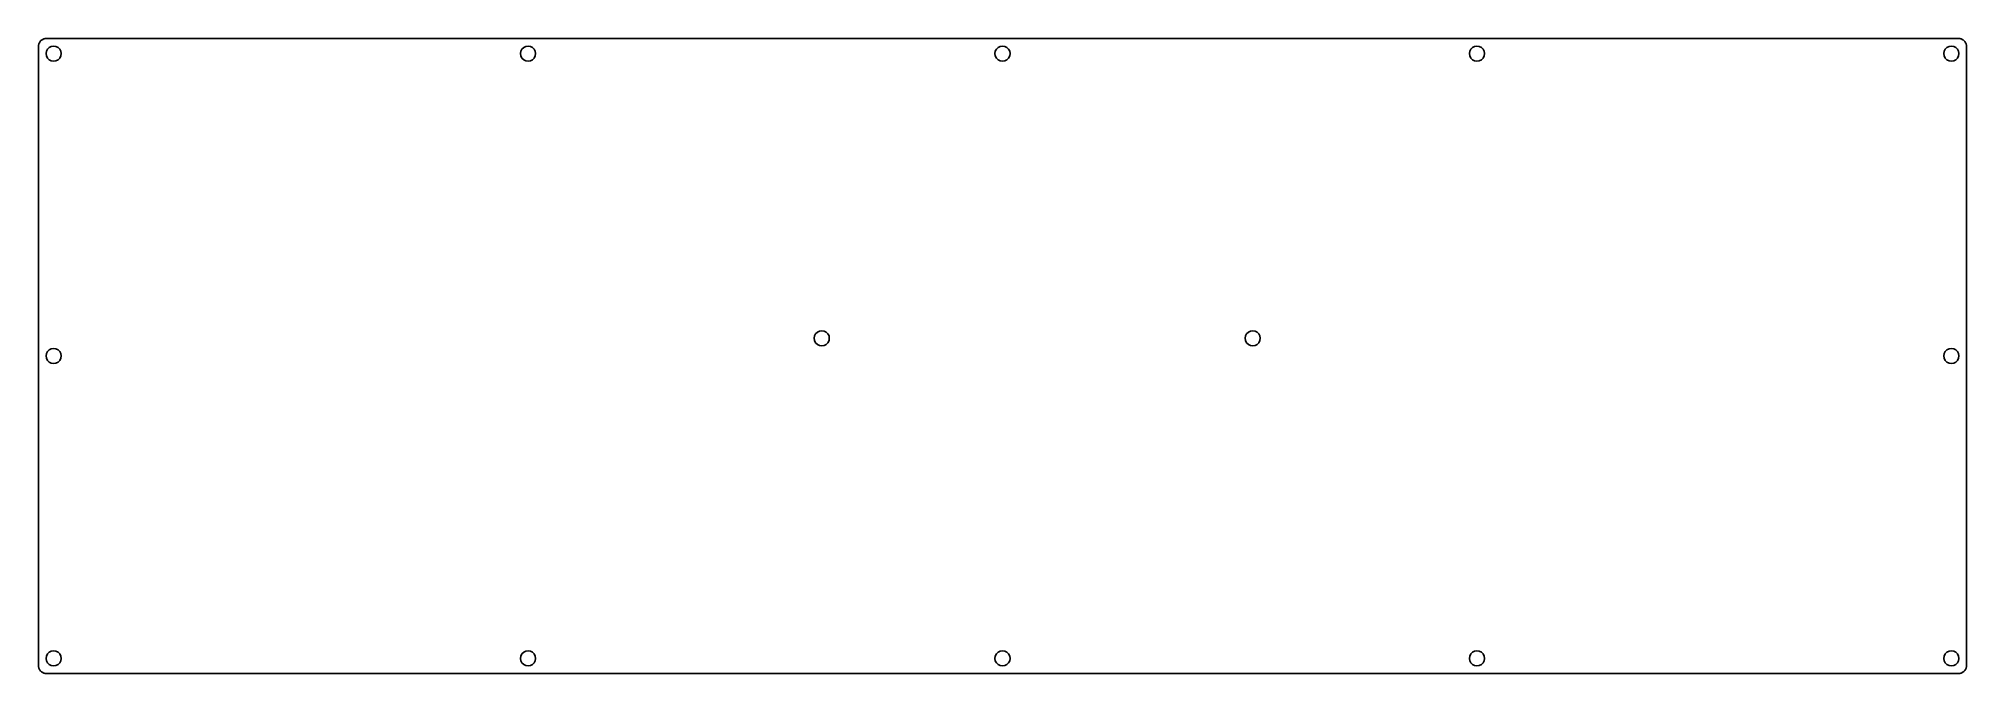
# Model space of a CAD drawing. Header units: inches. Extents: x 0 to 256, y -84 to 0.
import ezdxf

# ---------------------------------------------------------------- set-up
doc = ezdxf.new("R2010")
doc.units = ezdxf.units.IN
doc.header["$MEASUREMENT"] = 0
doc.layers.add('Layer 1', color=7, linetype='Continuous')

# ---------------------------------------------------------------- blocks, each defined once
blk = doc.blocks.new('block 2')
at = {"layer": 'Layer 1', "color": 7, "lineweight": 25, "true_color": 0xffffff}
blk.add_lwpolyline([(254.65, 0), (254.73, 0)], dxfattribs=at)
blk = doc.blocks.new('block 3')
at = {"layer": 'Layer 1', "color": 7, "lineweight": 25, "true_color": 0xffffff}
blk.add_lwpolyline([(254.73, 0), (254.81, -0.01)], dxfattribs=at)
blk = doc.blocks.new('block 4')
at = {"layer": 'Layer 1', "color": 7, "lineweight": 25, "true_color": 0xffffff}
blk.add_lwpolyline([(254.81, -0.01), (254.88, -0.03)], dxfattribs=at)
blk = doc.blocks.new('block 5')
at = {"layer": 'Layer 1', "color": 7, "lineweight": 25, "true_color": 0xffffff}
blk.add_lwpolyline([(254.88, -0.03), (254.96, -0.05)], dxfattribs=at)
blk = doc.blocks.new('block 6')
at = {"layer": 'Layer 1', "color": 7, "lineweight": 25, "true_color": 0xffffff}
blk.add_lwpolyline([(254.96, -0.05), (255.03, -0.08)], dxfattribs=at)
blk = doc.blocks.new('block 7')
at = {"layer": 'Layer 1', "color": 7, "lineweight": 25, "true_color": 0xffffff}
blk.add_lwpolyline([(255.03, -0.08), (255.1, -0.11)], dxfattribs=at)
blk = doc.blocks.new('block 8')
at = {"layer": 'Layer 1', "color": 7, "lineweight": 25, "true_color": 0xffffff}
blk.add_lwpolyline([(255.1, -0.11), (255.17, -0.15)], dxfattribs=at)
blk = doc.blocks.new('block 9')
at = {"layer": 'Layer 1', "color": 7, "lineweight": 25, "true_color": 0xffffff}
blk.add_lwpolyline([(255.17, -0.15), (255.24, -0.19)], dxfattribs=at)
blk = doc.blocks.new('block 10')
at = {"layer": 'Layer 1', "color": 7, "lineweight": 25, "true_color": 0xffffff}
blk.add_lwpolyline([(255.24, -0.19), (255.3, -0.24)], dxfattribs=at)
blk = doc.blocks.new('block 11')
at = {"layer": 'Layer 1', "color": 7, "lineweight": 25, "true_color": 0xffffff}
blk.add_lwpolyline([(255.3, -0.24), (255.36, -0.29)], dxfattribs=at)
blk = doc.blocks.new('block 12')
at = {"layer": 'Layer 1', "color": 7, "lineweight": 25, "true_color": 0xffffff}
blk.add_lwpolyline([(255.36, -0.29), (255.41, -0.35)], dxfattribs=at)
blk = doc.blocks.new('block 13')
at = {"layer": 'Layer 1', "color": 7, "lineweight": 25, "true_color": 0xffffff}
blk.add_lwpolyline([(255.41, -0.35), (255.46, -0.41)], dxfattribs=at)
blk = doc.blocks.new('block 14')
at = {"layer": 'Layer 1', "color": 7, "lineweight": 25, "true_color": 0xffffff}
blk.add_lwpolyline([(255.46, -0.41), (255.5, -0.48)], dxfattribs=at)
blk = doc.blocks.new('block 15')
at = {"layer": 'Layer 1', "color": 7, "lineweight": 25, "true_color": 0xffffff}
blk.add_lwpolyline([(255.5, -0.48), (255.54, -0.55)], dxfattribs=at)
blk = doc.blocks.new('block 16')
at = {"layer": 'Layer 1', "color": 7, "lineweight": 25, "true_color": 0xffffff}
blk.add_lwpolyline([(255.54, -0.55), (255.58, -0.62)], dxfattribs=at)
blk = doc.blocks.new('block 17')
at = {"layer": 'Layer 1', "color": 7, "lineweight": 25, "true_color": 0xffffff}
blk.add_lwpolyline([(255.58, -0.62), (255.6, -0.69)], dxfattribs=at)
blk = doc.blocks.new('block 18')
at = {"layer": 'Layer 1', "color": 7, "lineweight": 25, "true_color": 0xffffff}
blk.add_lwpolyline([(255.6, -0.69), (255.62, -0.77)], dxfattribs=at)
blk = doc.blocks.new('block 19')
at = {"layer": 'Layer 1', "color": 7, "lineweight": 25, "true_color": 0xffffff}
blk.add_lwpolyline([(255.62, -0.77), (255.64, -0.84)], dxfattribs=at)
blk = doc.blocks.new('block 20')
at = {"layer": 'Layer 1', "color": 7, "lineweight": 25, "true_color": 0xffffff}
blk.add_lwpolyline([(255.64, -0.84), (255.65, -0.92)], dxfattribs=at)
blk = doc.blocks.new('block 21')
at = {"layer": 'Layer 1', "color": 7, "lineweight": 25, "true_color": 0xffffff}
blk.add_lwpolyline([(255.65, -0.92), (255.65, -1)], dxfattribs=at)
blk = doc.blocks.new('block 22')
at = {"layer": 'Layer 1', "color": 7, "lineweight": 25, "true_color": 0xffffff}
blk.add_lwpolyline([(255.65, -1), (255.65, -83.2)], dxfattribs=at)
blk = doc.blocks.new('block 23')
at = {"layer": 'Layer 1', "color": 7, "lineweight": 25, "true_color": 0xffffff}
blk.add_lwpolyline([(255.65, -83.2), (255.65, -83.28)], dxfattribs=at)
blk = doc.blocks.new('block 24')
at = {"layer": 'Layer 1', "color": 7, "lineweight": 25, "true_color": 0xffffff}
blk.add_lwpolyline([(255.65, -83.28), (255.64, -83.36)], dxfattribs=at)
blk = doc.blocks.new('block 25')
at = {"layer": 'Layer 1', "color": 7, "lineweight": 25, "true_color": 0xffffff}
blk.add_lwpolyline([(255.64, -83.36), (255.62, -83.43)], dxfattribs=at)
blk = doc.blocks.new('block 26')
at = {"layer": 'Layer 1', "color": 7, "lineweight": 25, "true_color": 0xffffff}
blk.add_lwpolyline([(255.62, -83.43), (255.6, -83.51)], dxfattribs=at)
blk = doc.blocks.new('block 27')
at = {"layer": 'Layer 1', "color": 7, "lineweight": 25, "true_color": 0xffffff}
blk.add_lwpolyline([(255.6, -83.51), (255.58, -83.58)], dxfattribs=at)
blk = doc.blocks.new('block 28')
at = {"layer": 'Layer 1', "color": 7, "lineweight": 25, "true_color": 0xffffff}
blk.add_lwpolyline([(255.58, -83.58), (255.54, -83.66)], dxfattribs=at)
blk = doc.blocks.new('block 29')
at = {"layer": 'Layer 1', "color": 7, "lineweight": 25, "true_color": 0xffffff}
blk.add_lwpolyline([(255.54, -83.66), (255.5, -83.72)], dxfattribs=at)
blk = doc.blocks.new('block 30')
at = {"layer": 'Layer 1', "color": 7, "lineweight": 25, "true_color": 0xffffff}
blk.add_lwpolyline([(255.5, -83.72), (255.46, -83.79)], dxfattribs=at)
blk = doc.blocks.new('block 31')
at = {"layer": 'Layer 1', "color": 7, "lineweight": 25, "true_color": 0xffffff}
blk.add_lwpolyline([(255.46, -83.79), (255.41, -83.85)], dxfattribs=at)
blk = doc.blocks.new('block 32')
at = {"layer": 'Layer 1', "color": 7, "lineweight": 25, "true_color": 0xffffff}
blk.add_lwpolyline([(255.41, -83.85), (255.36, -83.91)], dxfattribs=at)
blk = doc.blocks.new('block 33')
at = {"layer": 'Layer 1', "color": 7, "lineweight": 25, "true_color": 0xffffff}
blk.add_lwpolyline([(255.36, -83.91), (255.3, -83.96)], dxfattribs=at)
blk = doc.blocks.new('block 34')
at = {"layer": 'Layer 1', "color": 7, "lineweight": 25, "true_color": 0xffffff}
blk.add_lwpolyline([(255.3, -83.96), (255.24, -84.01)], dxfattribs=at)
blk = doc.blocks.new('block 35')
at = {"layer": 'Layer 1', "color": 7, "lineweight": 25, "true_color": 0xffffff}
blk.add_lwpolyline([(255.24, -84.01), (255.17, -84.05)], dxfattribs=at)
blk = doc.blocks.new('block 36')
at = {"layer": 'Layer 1', "color": 7, "lineweight": 25, "true_color": 0xffffff}
blk.add_lwpolyline([(255.17, -84.05), (255.1, -84.09)], dxfattribs=at)
blk = doc.blocks.new('block 37')
at = {"layer": 'Layer 1', "color": 7, "lineweight": 25, "true_color": 0xffffff}
blk.add_lwpolyline([(255.1, -84.09), (255.03, -84.12)], dxfattribs=at)
blk = doc.blocks.new('block 38')
at = {"layer": 'Layer 1', "color": 7, "lineweight": 25, "true_color": 0xffffff}
blk.add_lwpolyline([(255.03, -84.12), (254.96, -84.15)], dxfattribs=at)
blk = doc.blocks.new('block 39')
at = {"layer": 'Layer 1', "color": 7, "lineweight": 25, "true_color": 0xffffff}
blk.add_lwpolyline([(254.96, -84.15), (254.88, -84.17)], dxfattribs=at)
blk = doc.blocks.new('block 40')
at = {"layer": 'Layer 1', "color": 7, "lineweight": 25, "true_color": 0xffffff}
blk.add_lwpolyline([(254.88, -84.17), (254.81, -84.19)], dxfattribs=at)
blk = doc.blocks.new('block 41')
at = {"layer": 'Layer 1', "color": 7, "lineweight": 25, "true_color": 0xffffff}
blk.add_lwpolyline([(254.81, -84.19), (254.73, -84.2)], dxfattribs=at)
blk = doc.blocks.new('block 42')
at = {"layer": 'Layer 1', "color": 7, "lineweight": 25, "true_color": 0xffffff}
blk.add_lwpolyline([(254.73, -84.2), (254.65, -84.2)], dxfattribs=at)
blk = doc.blocks.new('block 43')
at = {"layer": 'Layer 1', "color": 7, "lineweight": 25, "true_color": 0xffffff}
blk.add_lwpolyline([(254.65, -84.2), (1, -84.2)], dxfattribs=at)
blk = doc.blocks.new('block 44')
at = {"layer": 'Layer 1', "color": 7, "lineweight": 25, "true_color": 0xffffff}
blk.add_lwpolyline([(1, -84.2), (0.92, -84.2)], dxfattribs=at)
blk = doc.blocks.new('block 45')
at = {"layer": 'Layer 1', "color": 7, "lineweight": 25, "true_color": 0xffffff}
blk.add_lwpolyline([(0.92, -84.2), (0.84, -84.19)], dxfattribs=at)
blk = doc.blocks.new('block 46')
at = {"layer": 'Layer 1', "color": 7, "lineweight": 25, "true_color": 0xffffff}
blk.add_lwpolyline([(0.84, -84.19), (0.77, -84.17)], dxfattribs=at)
blk = doc.blocks.new('block 47')
at = {"layer": 'Layer 1', "color": 7, "lineweight": 25, "true_color": 0xffffff}
blk.add_lwpolyline([(0.77, -84.17), (0.69, -84.15)], dxfattribs=at)
blk = doc.blocks.new('block 48')
at = {"layer": 'Layer 1', "color": 7, "lineweight": 25, "true_color": 0xffffff}
blk.add_lwpolyline([(0.69, -84.15), (0.62, -84.12)], dxfattribs=at)
blk = doc.blocks.new('block 49')
at = {"layer": 'Layer 1', "color": 7, "lineweight": 25, "true_color": 0xffffff}
blk.add_lwpolyline([(0.62, -84.12), (0.55, -84.09)], dxfattribs=at)
blk = doc.blocks.new('block 50')
at = {"layer": 'Layer 1', "color": 7, "lineweight": 25, "true_color": 0xffffff}
blk.add_lwpolyline([(0.55, -84.09), (0.48, -84.05)], dxfattribs=at)
blk = doc.blocks.new('block 51')
at = {"layer": 'Layer 1', "color": 7, "lineweight": 25, "true_color": 0xffffff}
blk.add_lwpolyline([(0.48, -84.05), (0.41, -84.01)], dxfattribs=at)
blk = doc.blocks.new('block 52')
at = {"layer": 'Layer 1', "color": 7, "lineweight": 25, "true_color": 0xffffff}
blk.add_lwpolyline([(0.41, -84.01), (0.35, -83.96)], dxfattribs=at)
blk = doc.blocks.new('block 53')
at = {"layer": 'Layer 1', "color": 7, "lineweight": 25, "true_color": 0xffffff}
blk.add_lwpolyline([(0.35, -83.96), (0.29, -83.91)], dxfattribs=at)
blk = doc.blocks.new('block 54')
at = {"layer": 'Layer 1', "color": 7, "lineweight": 25, "true_color": 0xffffff}
blk.add_lwpolyline([(0.29, -83.91), (0.24, -83.85)], dxfattribs=at)
blk = doc.blocks.new('block 55')
at = {"layer": 'Layer 1', "color": 7, "lineweight": 25, "true_color": 0xffffff}
blk.add_lwpolyline([(0.24, -83.85), (0.19, -83.79)], dxfattribs=at)
blk = doc.blocks.new('block 56')
at = {"layer": 'Layer 1', "color": 7, "lineweight": 25, "true_color": 0xffffff}
blk.add_lwpolyline([(0.19, -83.79), (0.15, -83.72)], dxfattribs=at)
blk = doc.blocks.new('block 57')
at = {"layer": 'Layer 1', "color": 7, "lineweight": 25, "true_color": 0xffffff}
blk.add_lwpolyline([(0.15, -83.72), (0.11, -83.66)], dxfattribs=at)
blk = doc.blocks.new('block 58')
at = {"layer": 'Layer 1', "color": 7, "lineweight": 25, "true_color": 0xffffff}
blk.add_lwpolyline([(0.11, -83.66), (0.08, -83.58)], dxfattribs=at)
blk = doc.blocks.new('block 59')
at = {"layer": 'Layer 1', "color": 7, "lineweight": 25, "true_color": 0xffffff}
blk.add_lwpolyline([(0.08, -83.58), (0.05, -83.51)], dxfattribs=at)
blk = doc.blocks.new('block 60')
at = {"layer": 'Layer 1', "color": 7, "lineweight": 25, "true_color": 0xffffff}
blk.add_lwpolyline([(0.05, -83.51), (0.03, -83.43)], dxfattribs=at)
blk = doc.blocks.new('block 61')
at = {"layer": 'Layer 1', "color": 7, "lineweight": 25, "true_color": 0xffffff}
blk.add_lwpolyline([(0.03, -83.43), (0.01, -83.36)], dxfattribs=at)
blk = doc.blocks.new('block 62')
at = {"layer": 'Layer 1', "color": 7, "lineweight": 25, "true_color": 0xffffff}
blk.add_lwpolyline([(0.01, -83.36), (0, -83.28)], dxfattribs=at)
blk = doc.blocks.new('block 63')
at = {"layer": 'Layer 1', "color": 7, "lineweight": 25, "true_color": 0xffffff}
blk.add_lwpolyline([(0, -83.28), (0, -83.2)], dxfattribs=at)
blk = doc.blocks.new('block 64')
at = {"layer": 'Layer 1', "color": 7, "lineweight": 25, "true_color": 0xffffff}
blk.add_lwpolyline([(0, -83.20032), (0.001378, -1.0004)], dxfattribs=at)
blk = doc.blocks.new('block 65')
at = {"layer": 'Layer 1', "color": 7, "lineweight": 25, "true_color": 0xffffff}
blk.add_lwpolyline([(0, -1), (0, -0.92)], dxfattribs=at)
blk = doc.blocks.new('block 66')
at = {"layer": 'Layer 1', "color": 7, "lineweight": 25, "true_color": 0xffffff}
blk.add_lwpolyline([(0, -0.92), (0.01, -0.84)], dxfattribs=at)
blk = doc.blocks.new('block 67')
at = {"layer": 'Layer 1', "color": 7, "lineweight": 25, "true_color": 0xffffff}
blk.add_lwpolyline([(0.01, -0.84), (0.03, -0.77)], dxfattribs=at)
blk = doc.blocks.new('block 68')
at = {"layer": 'Layer 1', "color": 7, "lineweight": 25, "true_color": 0xffffff}
blk.add_lwpolyline([(0.03, -0.77), (0.05, -0.69)], dxfattribs=at)
blk = doc.blocks.new('block 69')
at = {"layer": 'Layer 1', "color": 7, "lineweight": 25, "true_color": 0xffffff}
blk.add_lwpolyline([(0.05, -0.69), (0.08, -0.62)], dxfattribs=at)
blk = doc.blocks.new('block 70')
at = {"layer": 'Layer 1', "color": 7, "lineweight": 25, "true_color": 0xffffff}
blk.add_lwpolyline([(0.08, -0.62), (0.11, -0.55)], dxfattribs=at)
blk = doc.blocks.new('block 71')
at = {"layer": 'Layer 1', "color": 7, "lineweight": 25, "true_color": 0xffffff}
blk.add_lwpolyline([(0.11, -0.55), (0.15, -0.48)], dxfattribs=at)
blk = doc.blocks.new('block 72')
at = {"layer": 'Layer 1', "color": 7, "lineweight": 25, "true_color": 0xffffff}
blk.add_lwpolyline([(0.15, -0.48), (0.19, -0.41)], dxfattribs=at)
blk = doc.blocks.new('block 73')
at = {"layer": 'Layer 1', "color": 7, "lineweight": 25, "true_color": 0xffffff}
blk.add_lwpolyline([(0.19, -0.41), (0.24, -0.35)], dxfattribs=at)
blk = doc.blocks.new('block 74')
at = {"layer": 'Layer 1', "color": 7, "lineweight": 25, "true_color": 0xffffff}
blk.add_lwpolyline([(0.24, -0.35), (0.29, -0.29)], dxfattribs=at)
blk = doc.blocks.new('block 75')
at = {"layer": 'Layer 1', "color": 7, "lineweight": 25, "true_color": 0xffffff}
blk.add_lwpolyline([(0.29, -0.29), (0.35, -0.24)], dxfattribs=at)
blk = doc.blocks.new('block 76')
at = {"layer": 'Layer 1', "color": 7, "lineweight": 25, "true_color": 0xffffff}
blk.add_lwpolyline([(0.35, -0.24), (0.41, -0.19)], dxfattribs=at)
blk = doc.blocks.new('block 77')
at = {"layer": 'Layer 1', "color": 7, "lineweight": 25, "true_color": 0xffffff}
blk.add_lwpolyline([(0.41, -0.19), (0.48, -0.15)], dxfattribs=at)
blk = doc.blocks.new('block 78')
at = {"layer": 'Layer 1', "color": 7, "lineweight": 25, "true_color": 0xffffff}
blk.add_lwpolyline([(0.48, -0.15), (0.55, -0.11)], dxfattribs=at)
blk = doc.blocks.new('block 79')
at = {"layer": 'Layer 1', "color": 7, "lineweight": 25, "true_color": 0xffffff}
blk.add_lwpolyline([(0.55, -0.11), (0.62, -0.08)], dxfattribs=at)
blk = doc.blocks.new('block 80')
at = {"layer": 'Layer 1', "color": 7, "lineweight": 25, "true_color": 0xffffff}
blk.add_lwpolyline([(0.62, -0.08), (0.69, -0.05)], dxfattribs=at)
blk = doc.blocks.new('block 81')
at = {"layer": 'Layer 1', "color": 7, "lineweight": 25, "true_color": 0xffffff}
blk.add_lwpolyline([(0.69, -0.05), (0.77, -0.03)], dxfattribs=at)
blk = doc.blocks.new('block 82')
at = {"layer": 'Layer 1', "color": 7, "lineweight": 25, "true_color": 0xffffff}
blk.add_lwpolyline([(0.77, -0.03), (0.84, -0.01)], dxfattribs=at)
blk = doc.blocks.new('block 83')
at = {"layer": 'Layer 1', "color": 7, "lineweight": 25, "true_color": 0xffffff}
blk.add_lwpolyline([(0.84, -0.01), (0.92, 0)], dxfattribs=at)
blk = doc.blocks.new('block 84')
at = {"layer": 'Layer 1', "color": 7, "lineweight": 25, "true_color": 0xffffff}
blk.add_lwpolyline([(0.92, 0), (1, 0)], dxfattribs=at)
blk = doc.blocks.new('block 85')
at = {"layer": 'Layer 1', "color": 7, "lineweight": 25, "true_color": 0xffffff}
blk.add_lwpolyline([(1, 0), (254.65, 0)], dxfattribs=at)
blk = doc.blocks.new('block 86')
at = {"layer": 'Layer 1', "color": 7, "lineweight": 25, "true_color": 0xffffff}
blk.add_lwpolyline([(253.34, -81.25), (253.06, -81.39)], dxfattribs=at)
blk = doc.blocks.new('block 87')
at = {"layer": 'Layer 1', "color": 7, "lineweight": 25, "true_color": 0xffffff}
blk.add_lwpolyline([(253.06, -81.39), (252.84, -81.61)], dxfattribs=at)
blk = doc.blocks.new('block 88')
at = {"layer": 'Layer 1', "color": 7, "lineweight": 25, "true_color": 0xffffff}
blk.add_lwpolyline([(252.84, -81.61), (252.7, -81.89)], dxfattribs=at)
blk = doc.blocks.new('block 89')
at = {"layer": 'Layer 1', "color": 7, "lineweight": 25, "true_color": 0xffffff}
blk.add_lwpolyline([(252.7, -81.89), (252.65, -82.2)], dxfattribs=at)
blk = doc.blocks.new('block 90')
at = {"layer": 'Layer 1', "color": 7, "lineweight": 25, "true_color": 0xffffff}
blk.add_lwpolyline([(252.65, -82.2), (252.7, -82.51)], dxfattribs=at)
blk = doc.blocks.new('block 91')
at = {"layer": 'Layer 1', "color": 7, "lineweight": 25, "true_color": 0xffffff}
blk.add_lwpolyline([(252.7, -82.51), (252.84, -82.79)], dxfattribs=at)
blk = doc.blocks.new('block 92')
at = {"layer": 'Layer 1', "color": 7, "lineweight": 25, "true_color": 0xffffff}
blk.add_lwpolyline([(252.84, -82.79), (253.06, -83.01)], dxfattribs=at)
blk = doc.blocks.new('block 93')
at = {"layer": 'Layer 1', "color": 7, "lineweight": 25, "true_color": 0xffffff}
blk.add_lwpolyline([(253.06, -83.01), (253.34, -83.15)], dxfattribs=at)
blk = doc.blocks.new('block 94')
at = {"layer": 'Layer 1', "color": 7, "lineweight": 25, "true_color": 0xffffff}
blk.add_lwpolyline([(253.34, -83.15), (253.65, -83.2)], dxfattribs=at)
blk = doc.blocks.new('block 95')
at = {"layer": 'Layer 1', "color": 7, "lineweight": 25, "true_color": 0xffffff}
blk.add_lwpolyline([(253.65, -83.2), (253.96, -83.15)], dxfattribs=at)
blk = doc.blocks.new('block 96')
at = {"layer": 'Layer 1', "color": 7, "lineweight": 25, "true_color": 0xffffff}
blk.add_lwpolyline([(253.96, -83.15), (254.24, -83.01)], dxfattribs=at)
blk = doc.blocks.new('block 97')
at = {"layer": 'Layer 1', "color": 7, "lineweight": 25, "true_color": 0xffffff}
blk.add_lwpolyline([(254.24, -83.01), (254.46, -82.79)], dxfattribs=at)
blk = doc.blocks.new('block 98')
at = {"layer": 'Layer 1', "color": 7, "lineweight": 25, "true_color": 0xffffff}
blk.add_lwpolyline([(254.46, -82.79), (254.6, -82.51)], dxfattribs=at)
blk = doc.blocks.new('block 99')
at = {"layer": 'Layer 1', "color": 7, "lineweight": 25, "true_color": 0xffffff}
blk.add_lwpolyline([(254.6, -82.51), (254.65, -82.2)], dxfattribs=at)
blk = doc.blocks.new('block 100')
at = {"layer": 'Layer 1', "color": 7, "lineweight": 25, "true_color": 0xffffff}
blk.add_lwpolyline([(254.65, -82.2), (254.6, -81.89)], dxfattribs=at)
blk = doc.blocks.new('block 101')
at = {"layer": 'Layer 1', "color": 7, "lineweight": 25, "true_color": 0xffffff}
blk.add_lwpolyline([(254.6, -81.89), (254.46, -81.61)], dxfattribs=at)
blk = doc.blocks.new('block 102')
at = {"layer": 'Layer 1', "color": 7, "lineweight": 25, "true_color": 0xffffff}
blk.add_lwpolyline([(254.46, -81.61), (254.24, -81.39)], dxfattribs=at)
blk = doc.blocks.new('block 103')
at = {"layer": 'Layer 1', "color": 7, "lineweight": 25, "true_color": 0xffffff}
blk.add_lwpolyline([(254.24, -81.39), (253.96, -81.25)], dxfattribs=at)
blk = doc.blocks.new('block 104')
at = {"layer": 'Layer 1', "color": 7, "lineweight": 25, "true_color": 0xffffff}
blk.add_lwpolyline([(253.96, -81.25), (253.65, -81.2)], dxfattribs=at)
blk = doc.blocks.new('block 105')
at = {"layer": 'Layer 1', "color": 7, "lineweight": 25, "true_color": 0xffffff}
blk.add_lwpolyline([(253.65, -81.2), (253.34, -81.25)], dxfattribs=at)
blk = doc.blocks.new('block 106')
at = {"layer": 'Layer 1', "color": 7, "lineweight": 25, "true_color": 0xffffff}
blk.add_lwpolyline([(190.43, -81.25), (190.15, -81.39)], dxfattribs=at)
blk = doc.blocks.new('block 107')
at = {"layer": 'Layer 1', "color": 7, "lineweight": 25, "true_color": 0xffffff}
blk.add_lwpolyline([(190.15, -81.39), (189.93, -81.61)], dxfattribs=at)
blk = doc.blocks.new('block 108')
at = {"layer": 'Layer 1', "color": 7, "lineweight": 25, "true_color": 0xffffff}
blk.add_lwpolyline([(189.93, -81.61), (189.79, -81.89)], dxfattribs=at)
blk = doc.blocks.new('block 109')
at = {"layer": 'Layer 1', "color": 7, "lineweight": 25, "true_color": 0xffffff}
blk.add_lwpolyline([(189.79, -81.89), (189.74, -82.2)], dxfattribs=at)
blk = doc.blocks.new('block 110')
at = {"layer": 'Layer 1', "color": 7, "lineweight": 25, "true_color": 0xffffff}
blk.add_lwpolyline([(189.74, -82.2), (189.79, -82.51)], dxfattribs=at)
blk = doc.blocks.new('block 111')
at = {"layer": 'Layer 1', "color": 7, "lineweight": 25, "true_color": 0xffffff}
blk.add_lwpolyline([(189.79, -82.51), (189.93, -82.79)], dxfattribs=at)
blk = doc.blocks.new('block 112')
at = {"layer": 'Layer 1', "color": 7, "lineweight": 25, "true_color": 0xffffff}
blk.add_lwpolyline([(189.93, -82.79), (190.15, -83.01)], dxfattribs=at)
blk = doc.blocks.new('block 113')
at = {"layer": 'Layer 1', "color": 7, "lineweight": 25, "true_color": 0xffffff}
blk.add_lwpolyline([(190.15, -83.01), (190.43, -83.15)], dxfattribs=at)
blk = doc.blocks.new('block 114')
at = {"layer": 'Layer 1', "color": 7, "lineweight": 25, "true_color": 0xffffff}
blk.add_lwpolyline([(190.43, -83.15), (190.74, -83.2)], dxfattribs=at)
blk = doc.blocks.new('block 115')
at = {"layer": 'Layer 1', "color": 7, "lineweight": 25, "true_color": 0xffffff}
blk.add_lwpolyline([(190.74, -83.2), (191.05, -83.15)], dxfattribs=at)
blk = doc.blocks.new('block 116')
at = {"layer": 'Layer 1', "color": 7, "lineweight": 25, "true_color": 0xffffff}
blk.add_lwpolyline([(191.05, -83.15), (191.33, -83.01)], dxfattribs=at)
blk = doc.blocks.new('block 117')
at = {"layer": 'Layer 1', "color": 7, "lineweight": 25, "true_color": 0xffffff}
blk.add_lwpolyline([(191.33, -83.01), (191.55, -82.79)], dxfattribs=at)
blk = doc.blocks.new('block 118')
at = {"layer": 'Layer 1', "color": 7, "lineweight": 25, "true_color": 0xffffff}
blk.add_lwpolyline([(191.55, -82.79), (191.69, -82.51)], dxfattribs=at)
blk = doc.blocks.new('block 119')
at = {"layer": 'Layer 1', "color": 7, "lineweight": 25, "true_color": 0xffffff}
blk.add_lwpolyline([(191.69, -82.51), (191.74, -82.2)], dxfattribs=at)
blk = doc.blocks.new('block 120')
at = {"layer": 'Layer 1', "color": 7, "lineweight": 25, "true_color": 0xffffff}
blk.add_lwpolyline([(191.74, -82.2), (191.69, -81.89)], dxfattribs=at)
blk = doc.blocks.new('block 121')
at = {"layer": 'Layer 1', "color": 7, "lineweight": 25, "true_color": 0xffffff}
blk.add_lwpolyline([(191.69, -81.89), (191.55, -81.61)], dxfattribs=at)
blk = doc.blocks.new('block 122')
at = {"layer": 'Layer 1', "color": 7, "lineweight": 25, "true_color": 0xffffff}
blk.add_lwpolyline([(191.55, -81.61), (191.33, -81.39)], dxfattribs=at)
blk = doc.blocks.new('block 123')
at = {"layer": 'Layer 1', "color": 7, "lineweight": 25, "true_color": 0xffffff}
blk.add_lwpolyline([(191.33, -81.39), (191.05, -81.25)], dxfattribs=at)
blk = doc.blocks.new('block 124')
at = {"layer": 'Layer 1', "color": 7, "lineweight": 25, "true_color": 0xffffff}
blk.add_lwpolyline([(191.05, -81.25), (190.74, -81.2)], dxfattribs=at)
blk = doc.blocks.new('block 125')
at = {"layer": 'Layer 1', "color": 7, "lineweight": 25, "true_color": 0xffffff}
blk.add_lwpolyline([(190.74, -81.2), (190.43, -81.25)], dxfattribs=at)
blk = doc.blocks.new('block 126')
at = {"layer": 'Layer 1', "color": 7, "lineweight": 25, "true_color": 0xffffff}
blk.add_lwpolyline([(127.52, -81.25), (127.24, -81.39)], dxfattribs=at)
blk = doc.blocks.new('block 127')
at = {"layer": 'Layer 1', "color": 7, "lineweight": 25, "true_color": 0xffffff}
blk.add_lwpolyline([(127.24, -81.39), (127.02, -81.61)], dxfattribs=at)
blk = doc.blocks.new('block 128')
at = {"layer": 'Layer 1', "color": 7, "lineweight": 25, "true_color": 0xffffff}
blk.add_lwpolyline([(127.02, -81.61), (126.87, -81.89)], dxfattribs=at)
blk = doc.blocks.new('block 129')
at = {"layer": 'Layer 1', "color": 7, "lineweight": 25, "true_color": 0xffffff}
blk.add_lwpolyline([(126.87, -81.89), (126.83, -82.2)], dxfattribs=at)
blk = doc.blocks.new('block 130')
at = {"layer": 'Layer 1', "color": 7, "lineweight": 25, "true_color": 0xffffff}
blk.add_lwpolyline([(126.83, -82.2), (126.87, -82.51)], dxfattribs=at)
blk = doc.blocks.new('block 131')
at = {"layer": 'Layer 1', "color": 7, "lineweight": 25, "true_color": 0xffffff}
blk.add_lwpolyline([(126.87, -82.51), (127.02, -82.79)], dxfattribs=at)
blk = doc.blocks.new('block 132')
at = {"layer": 'Layer 1', "color": 7, "lineweight": 25, "true_color": 0xffffff}
blk.add_lwpolyline([(127.02, -82.79), (127.24, -83.01)], dxfattribs=at)
blk = doc.blocks.new('block 133')
at = {"layer": 'Layer 1', "color": 7, "lineweight": 25, "true_color": 0xffffff}
blk.add_lwpolyline([(127.24, -83.01), (127.52, -83.15)], dxfattribs=at)
blk = doc.blocks.new('block 134')
at = {"layer": 'Layer 1', "color": 7, "lineweight": 25, "true_color": 0xffffff}
blk.add_lwpolyline([(127.52, -83.15), (127.83, -83.2)], dxfattribs=at)
blk = doc.blocks.new('block 135')
at = {"layer": 'Layer 1', "color": 7, "lineweight": 25, "true_color": 0xffffff}
blk.add_lwpolyline([(127.83, -83.2), (128.14, -83.15)], dxfattribs=at)
blk = doc.blocks.new('block 136')
at = {"layer": 'Layer 1', "color": 7, "lineweight": 25, "true_color": 0xffffff}
blk.add_lwpolyline([(128.14, -83.15), (128.41, -83.01)], dxfattribs=at)
blk = doc.blocks.new('block 137')
at = {"layer": 'Layer 1', "color": 7, "lineweight": 25, "true_color": 0xffffff}
blk.add_lwpolyline([(128.41, -83.01), (128.64, -82.79)], dxfattribs=at)
blk = doc.blocks.new('block 138')
at = {"layer": 'Layer 1', "color": 7, "lineweight": 25, "true_color": 0xffffff}
blk.add_lwpolyline([(128.64, -82.79), (128.78, -82.51)], dxfattribs=at)
blk = doc.blocks.new('block 139')
at = {"layer": 'Layer 1', "color": 7, "lineweight": 25, "true_color": 0xffffff}
blk.add_lwpolyline([(128.78, -82.51), (128.83, -82.2)], dxfattribs=at)
blk = doc.blocks.new('block 140')
at = {"layer": 'Layer 1', "color": 7, "lineweight": 25, "true_color": 0xffffff}
blk.add_lwpolyline([(128.83, -82.2), (128.78, -81.89)], dxfattribs=at)
blk = doc.blocks.new('block 141')
at = {"layer": 'Layer 1', "color": 7, "lineweight": 25, "true_color": 0xffffff}
blk.add_lwpolyline([(128.78, -81.89), (128.64, -81.61)], dxfattribs=at)
blk = doc.blocks.new('block 142')
at = {"layer": 'Layer 1', "color": 7, "lineweight": 25, "true_color": 0xffffff}
blk.add_lwpolyline([(128.64, -81.61), (128.41, -81.39)], dxfattribs=at)
blk = doc.blocks.new('block 143')
at = {"layer": 'Layer 1', "color": 7, "lineweight": 25, "true_color": 0xffffff}
blk.add_lwpolyline([(128.41, -81.39), (128.14, -81.25)], dxfattribs=at)
blk = doc.blocks.new('block 144')
at = {"layer": 'Layer 1', "color": 7, "lineweight": 25, "true_color": 0xffffff}
blk.add_lwpolyline([(128.14, -81.25), (127.83, -81.2)], dxfattribs=at)
blk = doc.blocks.new('block 145')
at = {"layer": 'Layer 1', "color": 7, "lineweight": 25, "true_color": 0xffffff}
blk.add_lwpolyline([(127.83, -81.2), (127.52, -81.25)], dxfattribs=at)
blk = doc.blocks.new('block 146')
at = {"layer": 'Layer 1', "color": 7, "lineweight": 25, "true_color": 0xffffff}
blk.add_lwpolyline([(64.6, -81.25), (64.33, -81.39)], dxfattribs=at)
blk = doc.blocks.new('block 147')
at = {"layer": 'Layer 1', "color": 7, "lineweight": 25, "true_color": 0xffffff}
blk.add_lwpolyline([(64.33, -81.39), (64.1, -81.61)], dxfattribs=at)
blk = doc.blocks.new('block 148')
at = {"layer": 'Layer 1', "color": 7, "lineweight": 25, "true_color": 0xffffff}
blk.add_lwpolyline([(64.1, -81.61), (63.96, -81.89)], dxfattribs=at)
blk = doc.blocks.new('block 149')
at = {"layer": 'Layer 1', "color": 7, "lineweight": 25, "true_color": 0xffffff}
blk.add_lwpolyline([(63.96, -81.89), (63.91, -82.2)], dxfattribs=at)
blk = doc.blocks.new('block 150')
at = {"layer": 'Layer 1', "color": 7, "lineweight": 25, "true_color": 0xffffff}
blk.add_lwpolyline([(63.91, -82.2), (63.96, -82.51)], dxfattribs=at)
blk = doc.blocks.new('block 151')
at = {"layer": 'Layer 1', "color": 7, "lineweight": 25, "true_color": 0xffffff}
blk.add_lwpolyline([(63.96, -82.51), (64.1, -82.79)], dxfattribs=at)
blk = doc.blocks.new('block 152')
at = {"layer": 'Layer 1', "color": 7, "lineweight": 25, "true_color": 0xffffff}
blk.add_lwpolyline([(64.1, -82.79), (64.33, -83.01)], dxfattribs=at)
blk = doc.blocks.new('block 153')
at = {"layer": 'Layer 1', "color": 7, "lineweight": 25, "true_color": 0xffffff}
blk.add_lwpolyline([(64.33, -83.01), (64.6, -83.15)], dxfattribs=at)
blk = doc.blocks.new('block 154')
at = {"layer": 'Layer 1', "color": 7, "lineweight": 25, "true_color": 0xffffff}
blk.add_lwpolyline([(64.6, -83.15), (64.91, -83.2)], dxfattribs=at)
blk = doc.blocks.new('block 155')
at = {"layer": 'Layer 1', "color": 7, "lineweight": 25, "true_color": 0xffffff}
blk.add_lwpolyline([(64.91, -83.2), (65.22, -83.15)], dxfattribs=at)
blk = doc.blocks.new('block 156')
at = {"layer": 'Layer 1', "color": 7, "lineweight": 25, "true_color": 0xffffff}
blk.add_lwpolyline([(65.22, -83.15), (65.5, -83.01)], dxfattribs=at)
blk = doc.blocks.new('block 157')
at = {"layer": 'Layer 1', "color": 7, "lineweight": 25, "true_color": 0xffffff}
blk.add_lwpolyline([(65.5, -83.01), (65.72, -82.79)], dxfattribs=at)
blk = doc.blocks.new('block 158')
at = {"layer": 'Layer 1', "color": 7, "lineweight": 25, "true_color": 0xffffff}
blk.add_lwpolyline([(65.72, -82.79), (65.86, -82.51)], dxfattribs=at)
blk = doc.blocks.new('block 159')
at = {"layer": 'Layer 1', "color": 7, "lineweight": 25, "true_color": 0xffffff}
blk.add_lwpolyline([(65.86, -82.51), (65.91, -82.2)], dxfattribs=at)
blk = doc.blocks.new('block 160')
at = {"layer": 'Layer 1', "color": 7, "lineweight": 25, "true_color": 0xffffff}
blk.add_lwpolyline([(65.91, -82.2), (65.86, -81.89)], dxfattribs=at)
blk = doc.blocks.new('block 161')
at = {"layer": 'Layer 1', "color": 7, "lineweight": 25, "true_color": 0xffffff}
blk.add_lwpolyline([(65.86, -81.89), (65.72, -81.61)], dxfattribs=at)
blk = doc.blocks.new('block 162')
at = {"layer": 'Layer 1', "color": 7, "lineweight": 25, "true_color": 0xffffff}
blk.add_lwpolyline([(65.72, -81.61), (65.5, -81.39)], dxfattribs=at)
blk = doc.blocks.new('block 163')
at = {"layer": 'Layer 1', "color": 7, "lineweight": 25, "true_color": 0xffffff}
blk.add_lwpolyline([(65.5, -81.39), (65.22, -81.25)], dxfattribs=at)
blk = doc.blocks.new('block 164')
at = {"layer": 'Layer 1', "color": 7, "lineweight": 25, "true_color": 0xffffff}
blk.add_lwpolyline([(65.22, -81.25), (64.91, -81.2)], dxfattribs=at)
blk = doc.blocks.new('block 165')
at = {"layer": 'Layer 1', "color": 7, "lineweight": 25, "true_color": 0xffffff}
blk.add_lwpolyline([(64.91, -81.2), (64.6, -81.25)], dxfattribs=at)
blk = doc.blocks.new('block 166')
at = {"layer": 'Layer 1', "color": 7, "lineweight": 25, "true_color": 0xffffff}
blk.add_lwpolyline([(1.69, -81.25), (1.41, -81.39)], dxfattribs=at)
blk = doc.blocks.new('block 167')
at = {"layer": 'Layer 1', "color": 7, "lineweight": 25, "true_color": 0xffffff}
blk.add_lwpolyline([(1.41, -81.39), (1.19, -81.61)], dxfattribs=at)
blk = doc.blocks.new('block 168')
at = {"layer": 'Layer 1', "color": 7, "lineweight": 25, "true_color": 0xffffff}
blk.add_lwpolyline([(1.19, -81.61), (1.05, -81.89)], dxfattribs=at)
blk = doc.blocks.new('block 169')
at = {"layer": 'Layer 1', "color": 7, "lineweight": 25, "true_color": 0xffffff}
blk.add_lwpolyline([(1.05, -81.89), (1, -82.2)], dxfattribs=at)
blk = doc.blocks.new('block 170')
at = {"layer": 'Layer 1', "color": 7, "lineweight": 25, "true_color": 0xffffff}
blk.add_lwpolyline([(1, -82.2), (1.05, -82.51)], dxfattribs=at)
blk = doc.blocks.new('block 171')
at = {"layer": 'Layer 1', "color": 7, "lineweight": 25, "true_color": 0xffffff}
blk.add_lwpolyline([(1.05, -82.51), (1.19, -82.79)], dxfattribs=at)
blk = doc.blocks.new('block 172')
at = {"layer": 'Layer 1', "color": 7, "lineweight": 25, "true_color": 0xffffff}
blk.add_lwpolyline([(1.19, -82.79), (1.41, -83.01)], dxfattribs=at)
blk = doc.blocks.new('block 173')
at = {"layer": 'Layer 1', "color": 7, "lineweight": 25, "true_color": 0xffffff}
blk.add_lwpolyline([(1.41, -83.01), (1.69, -83.15)], dxfattribs=at)
blk = doc.blocks.new('block 174')
at = {"layer": 'Layer 1', "color": 7, "lineweight": 25, "true_color": 0xffffff}
blk.add_lwpolyline([(1.69, -83.15), (2, -83.2)], dxfattribs=at)
blk = doc.blocks.new('block 175')
at = {"layer": 'Layer 1', "color": 7, "lineweight": 25, "true_color": 0xffffff}
blk.add_lwpolyline([(2, -83.2), (2.31, -83.15)], dxfattribs=at)
blk = doc.blocks.new('block 176')
at = {"layer": 'Layer 1', "color": 7, "lineweight": 25, "true_color": 0xffffff}
blk.add_lwpolyline([(2.31, -83.15), (2.59, -83.01)], dxfattribs=at)
blk = doc.blocks.new('block 177')
at = {"layer": 'Layer 1', "color": 7, "lineweight": 25, "true_color": 0xffffff}
blk.add_lwpolyline([(2.59, -83.01), (2.81, -82.79)], dxfattribs=at)
blk = doc.blocks.new('block 178')
at = {"layer": 'Layer 1', "color": 7, "lineweight": 25, "true_color": 0xffffff}
blk.add_lwpolyline([(2.81, -82.79), (2.95, -82.51)], dxfattribs=at)
blk = doc.blocks.new('block 179')
at = {"layer": 'Layer 1', "color": 7, "lineweight": 25, "true_color": 0xffffff}
blk.add_lwpolyline([(2.95, -82.51), (3, -82.2)], dxfattribs=at)
blk = doc.blocks.new('block 180')
at = {"layer": 'Layer 1', "color": 7, "lineweight": 25, "true_color": 0xffffff}
blk.add_lwpolyline([(3, -82.2), (2.95, -81.89)], dxfattribs=at)
blk = doc.blocks.new('block 181')
at = {"layer": 'Layer 1', "color": 7, "lineweight": 25, "true_color": 0xffffff}
blk.add_lwpolyline([(2.95, -81.89), (2.81, -81.61)], dxfattribs=at)
blk = doc.blocks.new('block 182')
at = {"layer": 'Layer 1', "color": 7, "lineweight": 25, "true_color": 0xffffff}
blk.add_lwpolyline([(2.81, -81.61), (2.59, -81.39)], dxfattribs=at)
blk = doc.blocks.new('block 183')
at = {"layer": 'Layer 1', "color": 7, "lineweight": 25, "true_color": 0xffffff}
blk.add_lwpolyline([(2.59, -81.39), (2.31, -81.25)], dxfattribs=at)
blk = doc.blocks.new('block 184')
at = {"layer": 'Layer 1', "color": 7, "lineweight": 25, "true_color": 0xffffff}
blk.add_lwpolyline([(2.31, -81.25), (2, -81.2)], dxfattribs=at)
blk = doc.blocks.new('block 185')
at = {"layer": 'Layer 1', "color": 7, "lineweight": 25, "true_color": 0xffffff}
blk.add_lwpolyline([(2, -81.2), (1.69, -81.25)], dxfattribs=at)
blk = doc.blocks.new('block 186')
at = {"layer": 'Layer 1', "color": 7, "lineweight": 25, "true_color": 0xffffff}
blk.add_lwpolyline([(253.34, -41.15), (253.06, -41.29)], dxfattribs=at)
blk = doc.blocks.new('block 187')
at = {"layer": 'Layer 1', "color": 7, "lineweight": 25, "true_color": 0xffffff}
blk.add_lwpolyline([(253.06, -41.29), (252.84, -41.51)], dxfattribs=at)
blk = doc.blocks.new('block 188')
at = {"layer": 'Layer 1', "color": 7, "lineweight": 25, "true_color": 0xffffff}
blk.add_lwpolyline([(252.84, -41.51), (252.7, -41.79)], dxfattribs=at)
blk = doc.blocks.new('block 189')
at = {"layer": 'Layer 1', "color": 7, "lineweight": 25, "true_color": 0xffffff}
blk.add_lwpolyline([(252.7, -41.79), (252.65, -42.1)], dxfattribs=at)
blk = doc.blocks.new('block 190')
at = {"layer": 'Layer 1', "color": 7, "lineweight": 25, "true_color": 0xffffff}
blk.add_lwpolyline([(252.65, -42.1), (252.7, -42.41)], dxfattribs=at)
blk = doc.blocks.new('block 191')
at = {"layer": 'Layer 1', "color": 7, "lineweight": 25, "true_color": 0xffffff}
blk.add_lwpolyline([(252.7, -42.41), (252.84, -42.69)], dxfattribs=at)
blk = doc.blocks.new('block 192')
at = {"layer": 'Layer 1', "color": 7, "lineweight": 25, "true_color": 0xffffff}
blk.add_lwpolyline([(252.84, -42.69), (253.06, -42.91)], dxfattribs=at)
blk = doc.blocks.new('block 193')
at = {"layer": 'Layer 1', "color": 7, "lineweight": 25, "true_color": 0xffffff}
blk.add_lwpolyline([(253.06, -42.91), (253.34, -43.05)], dxfattribs=at)
blk = doc.blocks.new('block 194')
at = {"layer": 'Layer 1', "color": 7, "lineweight": 25, "true_color": 0xffffff}
blk.add_lwpolyline([(253.34, -43.05), (253.65, -43.1)], dxfattribs=at)
blk = doc.blocks.new('block 195')
at = {"layer": 'Layer 1', "color": 7, "lineweight": 25, "true_color": 0xffffff}
blk.add_lwpolyline([(253.65, -43.1), (253.96, -43.05)], dxfattribs=at)
blk = doc.blocks.new('block 196')
at = {"layer": 'Layer 1', "color": 7, "lineweight": 25, "true_color": 0xffffff}
blk.add_lwpolyline([(253.96, -43.05), (254.24, -42.91)], dxfattribs=at)
blk = doc.blocks.new('block 197')
at = {"layer": 'Layer 1', "color": 7, "lineweight": 25, "true_color": 0xffffff}
blk.add_lwpolyline([(254.24, -42.91), (254.46, -42.69)], dxfattribs=at)
blk = doc.blocks.new('block 198')
at = {"layer": 'Layer 1', "color": 7, "lineweight": 25, "true_color": 0xffffff}
blk.add_lwpolyline([(254.46, -42.69), (254.6, -42.41)], dxfattribs=at)
blk = doc.blocks.new('block 199')
at = {"layer": 'Layer 1', "color": 7, "lineweight": 25, "true_color": 0xffffff}
blk.add_lwpolyline([(254.6, -42.41), (254.65, -42.1)], dxfattribs=at)
blk = doc.blocks.new('block 200')
at = {"layer": 'Layer 1', "color": 7, "lineweight": 25, "true_color": 0xffffff}
blk.add_lwpolyline([(254.65, -42.1), (254.6, -41.79)], dxfattribs=at)
blk = doc.blocks.new('block 201')
at = {"layer": 'Layer 1', "color": 7, "lineweight": 25, "true_color": 0xffffff}
blk.add_lwpolyline([(254.6, -41.79), (254.46, -41.51)], dxfattribs=at)
blk = doc.blocks.new('block 202')
at = {"layer": 'Layer 1', "color": 7, "lineweight": 25, "true_color": 0xffffff}
blk.add_lwpolyline([(254.46, -41.51), (254.24, -41.29)], dxfattribs=at)
blk = doc.blocks.new('block 203')
at = {"layer": 'Layer 1', "color": 7, "lineweight": 25, "true_color": 0xffffff}
blk.add_lwpolyline([(254.24, -41.29), (253.96, -41.15)], dxfattribs=at)
blk = doc.blocks.new('block 204')
at = {"layer": 'Layer 1', "color": 7, "lineweight": 25, "true_color": 0xffffff}
blk.add_lwpolyline([(253.96, -41.15), (253.65, -41.1)], dxfattribs=at)
blk = doc.blocks.new('block 205')
at = {"layer": 'Layer 1', "color": 7, "lineweight": 25, "true_color": 0xffffff}
blk.add_lwpolyline([(253.65, -41.1), (253.34, -41.15)], dxfattribs=at)
blk = doc.blocks.new('block 206')
at = {"layer": 'Layer 1', "color": 7, "lineweight": 25, "true_color": 0xffffff}
blk.add_lwpolyline([(1.69, -41.15), (1.41, -41.29)], dxfattribs=at)
blk = doc.blocks.new('block 207')
at = {"layer": 'Layer 1', "color": 7, "lineweight": 25, "true_color": 0xffffff}
blk.add_lwpolyline([(1.41, -41.29), (1.19, -41.51)], dxfattribs=at)
blk = doc.blocks.new('block 208')
at = {"layer": 'Layer 1', "color": 7, "lineweight": 25, "true_color": 0xffffff}
blk.add_lwpolyline([(1.19, -41.51), (1.05, -41.79)], dxfattribs=at)
blk = doc.blocks.new('block 209')
at = {"layer": 'Layer 1', "color": 7, "lineweight": 25, "true_color": 0xffffff}
blk.add_lwpolyline([(1.05, -41.79), (1, -42.1)], dxfattribs=at)
blk = doc.blocks.new('block 210')
at = {"layer": 'Layer 1', "color": 7, "lineweight": 25, "true_color": 0xffffff}
blk.add_lwpolyline([(1, -42.1), (1.05, -42.41)], dxfattribs=at)
blk = doc.blocks.new('block 211')
at = {"layer": 'Layer 1', "color": 7, "lineweight": 25, "true_color": 0xffffff}
blk.add_lwpolyline([(1.05, -42.41), (1.19, -42.69)], dxfattribs=at)
blk = doc.blocks.new('block 212')
at = {"layer": 'Layer 1', "color": 7, "lineweight": 25, "true_color": 0xffffff}
blk.add_lwpolyline([(1.19, -42.69), (1.41, -42.91)], dxfattribs=at)
blk = doc.blocks.new('block 213')
at = {"layer": 'Layer 1', "color": 7, "lineweight": 25, "true_color": 0xffffff}
blk.add_lwpolyline([(1.41, -42.91), (1.69, -43.05)], dxfattribs=at)
blk = doc.blocks.new('block 214')
at = {"layer": 'Layer 1', "color": 7, "lineweight": 25, "true_color": 0xffffff}
blk.add_lwpolyline([(1.69, -43.05), (2, -43.1)], dxfattribs=at)
blk = doc.blocks.new('block 215')
at = {"layer": 'Layer 1', "color": 7, "lineweight": 25, "true_color": 0xffffff}
blk.add_lwpolyline([(2, -43.1), (2.31, -43.05)], dxfattribs=at)
blk = doc.blocks.new('block 216')
at = {"layer": 'Layer 1', "color": 7, "lineweight": 25, "true_color": 0xffffff}
blk.add_lwpolyline([(2.31, -43.05), (2.59, -42.91)], dxfattribs=at)
blk = doc.blocks.new('block 217')
at = {"layer": 'Layer 1', "color": 7, "lineweight": 25, "true_color": 0xffffff}
blk.add_lwpolyline([(2.59, -42.91), (2.81, -42.69)], dxfattribs=at)
blk = doc.blocks.new('block 218')
at = {"layer": 'Layer 1', "color": 7, "lineweight": 25, "true_color": 0xffffff}
blk.add_lwpolyline([(2.81, -42.69), (2.95, -42.41)], dxfattribs=at)
blk = doc.blocks.new('block 219')
at = {"layer": 'Layer 1', "color": 7, "lineweight": 25, "true_color": 0xffffff}
blk.add_lwpolyline([(2.95, -42.41), (3, -42.1)], dxfattribs=at)
blk = doc.blocks.new('block 220')
at = {"layer": 'Layer 1', "color": 7, "lineweight": 25, "true_color": 0xffffff}
blk.add_lwpolyline([(3, -42.1), (2.95, -41.79)], dxfattribs=at)
blk = doc.blocks.new('block 221')
at = {"layer": 'Layer 1', "color": 7, "lineweight": 25, "true_color": 0xffffff}
blk.add_lwpolyline([(2.95, -41.79), (2.81, -41.51)], dxfattribs=at)
blk = doc.blocks.new('block 222')
at = {"layer": 'Layer 1', "color": 7, "lineweight": 25, "true_color": 0xffffff}
blk.add_lwpolyline([(2.81, -41.51), (2.59, -41.29)], dxfattribs=at)
blk = doc.blocks.new('block 223')
at = {"layer": 'Layer 1', "color": 7, "lineweight": 25, "true_color": 0xffffff}
blk.add_lwpolyline([(2.59, -41.29), (2.31, -41.15)], dxfattribs=at)
blk = doc.blocks.new('block 224')
at = {"layer": 'Layer 1', "color": 7, "lineweight": 25, "true_color": 0xffffff}
blk.add_lwpolyline([(2.31, -41.15), (2, -41.1)], dxfattribs=at)
blk = doc.blocks.new('block 225')
at = {"layer": 'Layer 1', "color": 7, "lineweight": 25, "true_color": 0xffffff}
blk.add_lwpolyline([(2, -41.1), (1.69, -41.15)], dxfattribs=at)
blk = doc.blocks.new('block 226')
at = {"layer": 'Layer 1', "color": 7, "lineweight": 25, "true_color": 0xffffff}
blk.add_lwpolyline([(64.6, -1.05), (64.33, -1.19)], dxfattribs=at)
blk = doc.blocks.new('block 227')
at = {"layer": 'Layer 1', "color": 7, "lineweight": 25, "true_color": 0xffffff}
blk.add_lwpolyline([(64.33, -1.19), (64.1, -1.41)], dxfattribs=at)
blk = doc.blocks.new('block 228')
at = {"layer": 'Layer 1', "color": 7, "lineweight": 25, "true_color": 0xffffff}
blk.add_lwpolyline([(64.1, -1.41), (63.96, -1.69)], dxfattribs=at)
blk = doc.blocks.new('block 229')
at = {"layer": 'Layer 1', "color": 7, "lineweight": 25, "true_color": 0xffffff}
blk.add_lwpolyline([(63.96, -1.69), (63.91, -2)], dxfattribs=at)
blk = doc.blocks.new('block 230')
at = {"layer": 'Layer 1', "color": 7, "lineweight": 25, "true_color": 0xffffff}
blk.add_lwpolyline([(63.91, -2), (63.96, -2.31)], dxfattribs=at)
blk = doc.blocks.new('block 231')
at = {"layer": 'Layer 1', "color": 7, "lineweight": 25, "true_color": 0xffffff}
blk.add_lwpolyline([(63.96, -2.31), (64.1, -2.59)], dxfattribs=at)
blk = doc.blocks.new('block 232')
at = {"layer": 'Layer 1', "color": 7, "lineweight": 25, "true_color": 0xffffff}
blk.add_lwpolyline([(64.1, -2.59), (64.33, -2.81)], dxfattribs=at)
blk = doc.blocks.new('block 233')
at = {"layer": 'Layer 1', "color": 7, "lineweight": 25, "true_color": 0xffffff}
blk.add_lwpolyline([(64.33, -2.81), (64.6, -2.95)], dxfattribs=at)
blk = doc.blocks.new('block 234')
at = {"layer": 'Layer 1', "color": 7, "lineweight": 25, "true_color": 0xffffff}
blk.add_lwpolyline([(64.6, -2.95), (64.91, -3)], dxfattribs=at)
blk = doc.blocks.new('block 235')
at = {"layer": 'Layer 1', "color": 7, "lineweight": 25, "true_color": 0xffffff}
blk.add_lwpolyline([(64.91, -3), (65.22, -2.95)], dxfattribs=at)
blk = doc.blocks.new('block 236')
at = {"layer": 'Layer 1', "color": 7, "lineweight": 25, "true_color": 0xffffff}
blk.add_lwpolyline([(65.22, -2.95), (65.5, -2.81)], dxfattribs=at)
blk = doc.blocks.new('block 237')
at = {"layer": 'Layer 1', "color": 7, "lineweight": 25, "true_color": 0xffffff}
blk.add_lwpolyline([(65.5, -2.81), (65.72, -2.59)], dxfattribs=at)
blk = doc.blocks.new('block 238')
at = {"layer": 'Layer 1', "color": 7, "lineweight": 25, "true_color": 0xffffff}
blk.add_lwpolyline([(65.72, -2.59), (65.86, -2.31)], dxfattribs=at)
blk = doc.blocks.new('block 239')
at = {"layer": 'Layer 1', "color": 7, "lineweight": 25, "true_color": 0xffffff}
blk.add_lwpolyline([(65.86, -2.31), (65.91, -2)], dxfattribs=at)
blk = doc.blocks.new('block 240')
at = {"layer": 'Layer 1', "color": 7, "lineweight": 25, "true_color": 0xffffff}
blk.add_lwpolyline([(65.91, -2), (65.86, -1.69)], dxfattribs=at)
blk = doc.blocks.new('block 241')
at = {"layer": 'Layer 1', "color": 7, "lineweight": 25, "true_color": 0xffffff}
blk.add_lwpolyline([(65.86, -1.69), (65.72, -1.41)], dxfattribs=at)
blk = doc.blocks.new('block 242')
at = {"layer": 'Layer 1', "color": 7, "lineweight": 25, "true_color": 0xffffff}
blk.add_lwpolyline([(65.72, -1.41), (65.5, -1.19)], dxfattribs=at)
blk = doc.blocks.new('block 243')
at = {"layer": 'Layer 1', "color": 7, "lineweight": 25, "true_color": 0xffffff}
blk.add_lwpolyline([(65.5, -1.19), (65.22, -1.05)], dxfattribs=at)
blk = doc.blocks.new('block 244')
at = {"layer": 'Layer 1', "color": 7, "lineweight": 25, "true_color": 0xffffff}
blk.add_lwpolyline([(65.22, -1.05), (64.91, -1)], dxfattribs=at)
blk = doc.blocks.new('block 245')
at = {"layer": 'Layer 1', "color": 7, "lineweight": 25, "true_color": 0xffffff}
blk.add_lwpolyline([(64.91, -1), (64.6, -1.05)], dxfattribs=at)
blk = doc.blocks.new('block 246')
at = {"layer": 'Layer 1', "color": 7, "lineweight": 25, "true_color": 0xffffff}
blk.add_lwpolyline([(127.52, -1.05), (127.24, -1.19)], dxfattribs=at)
blk = doc.blocks.new('block 247')
at = {"layer": 'Layer 1', "color": 7, "lineweight": 25, "true_color": 0xffffff}
blk.add_lwpolyline([(127.24, -1.19), (127.02, -1.41)], dxfattribs=at)
blk = doc.blocks.new('block 248')
at = {"layer": 'Layer 1', "color": 7, "lineweight": 25, "true_color": 0xffffff}
blk.add_lwpolyline([(127.02, -1.41), (126.87, -1.69)], dxfattribs=at)
blk = doc.blocks.new('block 249')
at = {"layer": 'Layer 1', "color": 7, "lineweight": 25, "true_color": 0xffffff}
blk.add_lwpolyline([(126.87, -1.69), (126.83, -2)], dxfattribs=at)
blk = doc.blocks.new('block 250')
at = {"layer": 'Layer 1', "color": 7, "lineweight": 25, "true_color": 0xffffff}
blk.add_lwpolyline([(126.83, -2), (126.87, -2.31)], dxfattribs=at)
blk = doc.blocks.new('block 251')
at = {"layer": 'Layer 1', "color": 7, "lineweight": 25, "true_color": 0xffffff}
blk.add_lwpolyline([(126.87, -2.31), (127.02, -2.59)], dxfattribs=at)
blk = doc.blocks.new('block 252')
at = {"layer": 'Layer 1', "color": 7, "lineweight": 25, "true_color": 0xffffff}
blk.add_lwpolyline([(127.02, -2.59), (127.24, -2.81)], dxfattribs=at)
blk = doc.blocks.new('block 253')
at = {"layer": 'Layer 1', "color": 7, "lineweight": 25, "true_color": 0xffffff}
blk.add_lwpolyline([(127.24, -2.81), (127.52, -2.95)], dxfattribs=at)
blk = doc.blocks.new('block 254')
at = {"layer": 'Layer 1', "color": 7, "lineweight": 25, "true_color": 0xffffff}
blk.add_lwpolyline([(127.52, -2.95), (127.83, -3)], dxfattribs=at)
blk = doc.blocks.new('block 255')
at = {"layer": 'Layer 1', "color": 7, "lineweight": 25, "true_color": 0xffffff}
blk.add_lwpolyline([(127.83, -3), (128.14, -2.95)], dxfattribs=at)
blk = doc.blocks.new('block 256')
at = {"layer": 'Layer 1', "color": 7, "lineweight": 25, "true_color": 0xffffff}
blk.add_lwpolyline([(128.14, -2.95), (128.41, -2.81)], dxfattribs=at)
blk = doc.blocks.new('block 257')
at = {"layer": 'Layer 1', "color": 7, "lineweight": 25, "true_color": 0xffffff}
blk.add_lwpolyline([(128.41, -2.81), (128.64, -2.59)], dxfattribs=at)
blk = doc.blocks.new('block 258')
at = {"layer": 'Layer 1', "color": 7, "lineweight": 25, "true_color": 0xffffff}
blk.add_lwpolyline([(128.64, -2.59), (128.78, -2.31)], dxfattribs=at)
blk = doc.blocks.new('block 259')
at = {"layer": 'Layer 1', "color": 7, "lineweight": 25, "true_color": 0xffffff}
blk.add_lwpolyline([(128.78, -2.31), (128.83, -2)], dxfattribs=at)
blk = doc.blocks.new('block 260')
at = {"layer": 'Layer 1', "color": 7, "lineweight": 25, "true_color": 0xffffff}
blk.add_lwpolyline([(128.83, -2), (128.78, -1.69)], dxfattribs=at)
blk = doc.blocks.new('block 261')
at = {"layer": 'Layer 1', "color": 7, "lineweight": 25, "true_color": 0xffffff}
blk.add_lwpolyline([(128.78, -1.69), (128.64, -1.41)], dxfattribs=at)
blk = doc.blocks.new('block 262')
at = {"layer": 'Layer 1', "color": 7, "lineweight": 25, "true_color": 0xffffff}
blk.add_lwpolyline([(128.64, -1.41), (128.41, -1.19)], dxfattribs=at)
blk = doc.blocks.new('block 263')
at = {"layer": 'Layer 1', "color": 7, "lineweight": 25, "true_color": 0xffffff}
blk.add_lwpolyline([(128.41, -1.19), (128.14, -1.05)], dxfattribs=at)
blk = doc.blocks.new('block 264')
at = {"layer": 'Layer 1', "color": 7, "lineweight": 25, "true_color": 0xffffff}
blk.add_lwpolyline([(128.14, -1.05), (127.83, -1)], dxfattribs=at)
blk = doc.blocks.new('block 265')
at = {"layer": 'Layer 1', "color": 7, "lineweight": 25, "true_color": 0xffffff}
blk.add_lwpolyline([(127.83, -1), (127.52, -1.05)], dxfattribs=at)
blk = doc.blocks.new('block 266')
at = {"layer": 'Layer 1', "color": 7, "lineweight": 25, "true_color": 0xffffff}
blk.add_lwpolyline([(190.43, -1.05), (190.15, -1.19)], dxfattribs=at)
blk = doc.blocks.new('block 267')
at = {"layer": 'Layer 1', "color": 7, "lineweight": 25, "true_color": 0xffffff}
blk.add_lwpolyline([(190.15, -1.19), (189.93, -1.41)], dxfattribs=at)
blk = doc.blocks.new('block 268')
at = {"layer": 'Layer 1', "color": 7, "lineweight": 25, "true_color": 0xffffff}
blk.add_lwpolyline([(189.93, -1.41), (189.79, -1.69)], dxfattribs=at)
blk = doc.blocks.new('block 269')
at = {"layer": 'Layer 1', "color": 7, "lineweight": 25, "true_color": 0xffffff}
blk.add_lwpolyline([(189.79, -1.69), (189.74, -2)], dxfattribs=at)
blk = doc.blocks.new('block 270')
at = {"layer": 'Layer 1', "color": 7, "lineweight": 25, "true_color": 0xffffff}
blk.add_lwpolyline([(189.74, -2), (189.79, -2.31)], dxfattribs=at)
blk = doc.blocks.new('block 271')
at = {"layer": 'Layer 1', "color": 7, "lineweight": 25, "true_color": 0xffffff}
blk.add_lwpolyline([(189.79, -2.31), (189.93, -2.59)], dxfattribs=at)
blk = doc.blocks.new('block 272')
at = {"layer": 'Layer 1', "color": 7, "lineweight": 25, "true_color": 0xffffff}
blk.add_lwpolyline([(189.93, -2.59), (190.15, -2.81)], dxfattribs=at)
blk = doc.blocks.new('block 273')
at = {"layer": 'Layer 1', "color": 7, "lineweight": 25, "true_color": 0xffffff}
blk.add_lwpolyline([(190.15, -2.81), (190.43, -2.95)], dxfattribs=at)
blk = doc.blocks.new('block 274')
at = {"layer": 'Layer 1', "color": 7, "lineweight": 25, "true_color": 0xffffff}
blk.add_lwpolyline([(190.43, -2.95), (190.74, -3)], dxfattribs=at)
blk = doc.blocks.new('block 275')
at = {"layer": 'Layer 1', "color": 7, "lineweight": 25, "true_color": 0xffffff}
blk.add_lwpolyline([(190.74, -3), (191.05, -2.95)], dxfattribs=at)
blk = doc.blocks.new('block 276')
at = {"layer": 'Layer 1', "color": 7, "lineweight": 25, "true_color": 0xffffff}
blk.add_lwpolyline([(191.05, -2.95), (191.33, -2.81)], dxfattribs=at)
blk = doc.blocks.new('block 277')
at = {"layer": 'Layer 1', "color": 7, "lineweight": 25, "true_color": 0xffffff}
blk.add_lwpolyline([(191.33, -2.81), (191.55, -2.59)], dxfattribs=at)
blk = doc.blocks.new('block 278')
at = {"layer": 'Layer 1', "color": 7, "lineweight": 25, "true_color": 0xffffff}
blk.add_lwpolyline([(191.55, -2.59), (191.69, -2.31)], dxfattribs=at)
blk = doc.blocks.new('block 279')
at = {"layer": 'Layer 1', "color": 7, "lineweight": 25, "true_color": 0xffffff}
blk.add_lwpolyline([(191.69, -2.31), (191.74, -2)], dxfattribs=at)
blk = doc.blocks.new('block 280')
at = {"layer": 'Layer 1', "color": 7, "lineweight": 25, "true_color": 0xffffff}
blk.add_lwpolyline([(191.74, -2), (191.69, -1.69)], dxfattribs=at)
blk = doc.blocks.new('block 281')
at = {"layer": 'Layer 1', "color": 7, "lineweight": 25, "true_color": 0xffffff}
blk.add_lwpolyline([(191.69, -1.69), (191.55, -1.41)], dxfattribs=at)
blk = doc.blocks.new('block 282')
at = {"layer": 'Layer 1', "color": 7, "lineweight": 25, "true_color": 0xffffff}
blk.add_lwpolyline([(191.55, -1.41), (191.33, -1.19)], dxfattribs=at)
blk = doc.blocks.new('block 283')
at = {"layer": 'Layer 1', "color": 7, "lineweight": 25, "true_color": 0xffffff}
blk.add_lwpolyline([(191.33, -1.19), (191.05, -1.05)], dxfattribs=at)
blk = doc.blocks.new('block 284')
at = {"layer": 'Layer 1', "color": 7, "lineweight": 25, "true_color": 0xffffff}
blk.add_lwpolyline([(191.05, -1.05), (190.74, -1)], dxfattribs=at)
blk = doc.blocks.new('block 285')
at = {"layer": 'Layer 1', "color": 7, "lineweight": 25, "true_color": 0xffffff}
blk.add_lwpolyline([(190.74, -1), (190.43, -1.05)], dxfattribs=at)
blk = doc.blocks.new('block 286')
at = {"layer": 'Layer 1', "color": 7, "lineweight": 25, "true_color": 0xffffff}
blk.add_lwpolyline([(253.34, -1.05), (253.06, -1.19)], dxfattribs=at)
blk = doc.blocks.new('block 287')
at = {"layer": 'Layer 1', "color": 7, "lineweight": 25, "true_color": 0xffffff}
blk.add_lwpolyline([(253.06, -1.19), (252.84, -1.41)], dxfattribs=at)
blk = doc.blocks.new('block 288')
at = {"layer": 'Layer 1', "color": 7, "lineweight": 25, "true_color": 0xffffff}
blk.add_lwpolyline([(252.84, -1.41), (252.7, -1.69)], dxfattribs=at)
blk = doc.blocks.new('block 289')
at = {"layer": 'Layer 1', "color": 7, "lineweight": 25, "true_color": 0xffffff}
blk.add_lwpolyline([(252.7, -1.69), (252.65, -2)], dxfattribs=at)
blk = doc.blocks.new('block 290')
at = {"layer": 'Layer 1', "color": 7, "lineweight": 25, "true_color": 0xffffff}
blk.add_lwpolyline([(252.65, -2), (252.7, -2.31)], dxfattribs=at)
blk = doc.blocks.new('block 291')
at = {"layer": 'Layer 1', "color": 7, "lineweight": 25, "true_color": 0xffffff}
blk.add_lwpolyline([(252.7, -2.31), (252.84, -2.59)], dxfattribs=at)
blk = doc.blocks.new('block 292')
at = {"layer": 'Layer 1', "color": 7, "lineweight": 25, "true_color": 0xffffff}
blk.add_lwpolyline([(252.84, -2.59), (253.06, -2.81)], dxfattribs=at)
blk = doc.blocks.new('block 293')
at = {"layer": 'Layer 1', "color": 7, "lineweight": 25, "true_color": 0xffffff}
blk.add_lwpolyline([(253.06, -2.81), (253.34, -2.95)], dxfattribs=at)
blk = doc.blocks.new('block 294')
at = {"layer": 'Layer 1', "color": 7, "lineweight": 25, "true_color": 0xffffff}
blk.add_lwpolyline([(253.34, -2.95), (253.65, -3)], dxfattribs=at)
blk = doc.blocks.new('block 295')
at = {"layer": 'Layer 1', "color": 7, "lineweight": 25, "true_color": 0xffffff}
blk.add_lwpolyline([(253.65, -3), (253.96, -2.95)], dxfattribs=at)
blk = doc.blocks.new('block 296')
at = {"layer": 'Layer 1', "color": 7, "lineweight": 25, "true_color": 0xffffff}
blk.add_lwpolyline([(253.96, -2.95), (254.24, -2.81)], dxfattribs=at)
blk = doc.blocks.new('block 297')
at = {"layer": 'Layer 1', "color": 7, "lineweight": 25, "true_color": 0xffffff}
blk.add_lwpolyline([(254.24, -2.81), (254.46, -2.59)], dxfattribs=at)
blk = doc.blocks.new('block 298')
at = {"layer": 'Layer 1', "color": 7, "lineweight": 25, "true_color": 0xffffff}
blk.add_lwpolyline([(254.46, -2.59), (254.6, -2.31)], dxfattribs=at)
blk = doc.blocks.new('block 299')
at = {"layer": 'Layer 1', "color": 7, "lineweight": 25, "true_color": 0xffffff}
blk.add_lwpolyline([(254.6, -2.31), (254.65, -2)], dxfattribs=at)
blk = doc.blocks.new('block 300')
at = {"layer": 'Layer 1', "color": 7, "lineweight": 25, "true_color": 0xffffff}
blk.add_lwpolyline([(254.65, -2), (254.6, -1.69)], dxfattribs=at)
blk = doc.blocks.new('block 301')
at = {"layer": 'Layer 1', "color": 7, "lineweight": 25, "true_color": 0xffffff}
blk.add_lwpolyline([(254.6, -1.69), (254.46, -1.41)], dxfattribs=at)
blk = doc.blocks.new('block 302')
at = {"layer": 'Layer 1', "color": 7, "lineweight": 25, "true_color": 0xffffff}
blk.add_lwpolyline([(254.46, -1.41), (254.24, -1.19)], dxfattribs=at)
blk = doc.blocks.new('block 303')
at = {"layer": 'Layer 1', "color": 7, "lineweight": 25, "true_color": 0xffffff}
blk.add_lwpolyline([(254.24, -1.19), (253.96, -1.05)], dxfattribs=at)
blk = doc.blocks.new('block 304')
at = {"layer": 'Layer 1', "color": 7, "lineweight": 25, "true_color": 0xffffff}
blk.add_lwpolyline([(253.96, -1.05), (253.65, -1)], dxfattribs=at)
blk = doc.blocks.new('block 305')
at = {"layer": 'Layer 1', "color": 7, "lineweight": 25, "true_color": 0xffffff}
blk.add_lwpolyline([(253.65, -1), (253.34, -1.05)], dxfattribs=at)
blk = doc.blocks.new('block 306')
at = {"layer": 'Layer 1', "color": 7, "lineweight": 25, "true_color": 0xffffff}
blk.add_lwpolyline([(1.69, -1.05), (1.41, -1.19)], dxfattribs=at)
blk = doc.blocks.new('block 307')
at = {"layer": 'Layer 1', "color": 7, "lineweight": 25, "true_color": 0xffffff}
blk.add_lwpolyline([(1.41, -1.19), (1.19, -1.41)], dxfattribs=at)
blk = doc.blocks.new('block 308')
at = {"layer": 'Layer 1', "color": 7, "lineweight": 25, "true_color": 0xffffff}
blk.add_lwpolyline([(1.19, -1.41), (1.05, -1.69)], dxfattribs=at)
blk = doc.blocks.new('block 309')
at = {"layer": 'Layer 1', "color": 7, "lineweight": 25, "true_color": 0xffffff}
blk.add_lwpolyline([(1.05, -1.69), (1, -2)], dxfattribs=at)
blk = doc.blocks.new('block 310')
at = {"layer": 'Layer 1', "color": 7, "lineweight": 25, "true_color": 0xffffff}
blk.add_lwpolyline([(1, -2), (1.05, -2.31)], dxfattribs=at)
blk = doc.blocks.new('block 311')
at = {"layer": 'Layer 1', "color": 7, "lineweight": 25, "true_color": 0xffffff}
blk.add_lwpolyline([(1.05, -2.31), (1.19, -2.59)], dxfattribs=at)
blk = doc.blocks.new('block 312')
at = {"layer": 'Layer 1', "color": 7, "lineweight": 25, "true_color": 0xffffff}
blk.add_lwpolyline([(1.19, -2.59), (1.41, -2.81)], dxfattribs=at)
blk = doc.blocks.new('block 313')
at = {"layer": 'Layer 1', "color": 7, "lineweight": 25, "true_color": 0xffffff}
blk.add_lwpolyline([(1.41, -2.81), (1.69, -2.95)], dxfattribs=at)
blk = doc.blocks.new('block 314')
at = {"layer": 'Layer 1', "color": 7, "lineweight": 25, "true_color": 0xffffff}
blk.add_lwpolyline([(1.69, -2.95), (2, -3)], dxfattribs=at)
blk = doc.blocks.new('block 315')
at = {"layer": 'Layer 1', "color": 7, "lineweight": 25, "true_color": 0xffffff}
blk.add_lwpolyline([(2, -3), (2.31, -2.95)], dxfattribs=at)
blk = doc.blocks.new('block 316')
at = {"layer": 'Layer 1', "color": 7, "lineweight": 25, "true_color": 0xffffff}
blk.add_lwpolyline([(2.31, -2.95), (2.59, -2.81)], dxfattribs=at)
blk = doc.blocks.new('block 317')
at = {"layer": 'Layer 1', "color": 7, "lineweight": 25, "true_color": 0xffffff}
blk.add_lwpolyline([(2.59, -2.81), (2.81, -2.59)], dxfattribs=at)
blk = doc.blocks.new('block 318')
at = {"layer": 'Layer 1', "color": 7, "lineweight": 25, "true_color": 0xffffff}
blk.add_lwpolyline([(2.81, -2.59), (2.95, -2.31)], dxfattribs=at)
blk = doc.blocks.new('block 319')
at = {"layer": 'Layer 1', "color": 7, "lineweight": 25, "true_color": 0xffffff}
blk.add_lwpolyline([(2.95, -2.31), (3, -2)], dxfattribs=at)
blk = doc.blocks.new('block 320')
at = {"layer": 'Layer 1', "color": 7, "lineweight": 25, "true_color": 0xffffff}
blk.add_lwpolyline([(3, -2), (2.95, -1.69)], dxfattribs=at)
blk = doc.blocks.new('block 321')
at = {"layer": 'Layer 1', "color": 7, "lineweight": 25, "true_color": 0xffffff}
blk.add_lwpolyline([(2.95, -1.69), (2.81, -1.41)], dxfattribs=at)
blk = doc.blocks.new('block 322')
at = {"layer": 'Layer 1', "color": 7, "lineweight": 25, "true_color": 0xffffff}
blk.add_lwpolyline([(2.81, -1.41), (2.59, -1.19)], dxfattribs=at)
blk = doc.blocks.new('block 323')
at = {"layer": 'Layer 1', "color": 7, "lineweight": 25, "true_color": 0xffffff}
blk.add_lwpolyline([(2.59, -1.19), (2.31, -1.05)], dxfattribs=at)
blk = doc.blocks.new('block 324')
at = {"layer": 'Layer 1', "color": 7, "lineweight": 25, "true_color": 0xffffff}
blk.add_lwpolyline([(2.31, -1.05), (2, -1)], dxfattribs=at)
blk = doc.blocks.new('block 325')
at = {"layer": 'Layer 1', "color": 7, "lineweight": 25, "true_color": 0xffffff}
blk.add_lwpolyline([(2, -1), (1.69, -1.05)], dxfattribs=at)
blk = doc.blocks.new('block 326')
at = {"layer": 'Layer 1', "color": 7, "lineweight": 25, "true_color": 0xffffff}
blk.add_lwpolyline([(103.55, -38.8), (103.28, -38.94)], dxfattribs=at)
blk = doc.blocks.new('block 327')
at = {"layer": 'Layer 1', "color": 7, "lineweight": 25, "true_color": 0xffffff}
blk.add_lwpolyline([(103.28, -38.94), (103.05, -39.16)], dxfattribs=at)
blk = doc.blocks.new('block 328')
at = {"layer": 'Layer 1', "color": 7, "lineweight": 25, "true_color": 0xffffff}
blk.add_lwpolyline([(103.05, -39.16), (102.91, -39.44)], dxfattribs=at)
blk = doc.blocks.new('block 329')
at = {"layer": 'Layer 1', "color": 7, "lineweight": 25, "true_color": 0xffffff}
blk.add_lwpolyline([(102.91, -39.44), (102.86, -39.75)], dxfattribs=at)
blk = doc.blocks.new('block 330')
at = {"layer": 'Layer 1', "color": 7, "lineweight": 25, "true_color": 0xffffff}
blk.add_lwpolyline([(102.86, -39.75), (102.91, -40.06)], dxfattribs=at)
blk = doc.blocks.new('block 331')
at = {"layer": 'Layer 1', "color": 7, "lineweight": 25, "true_color": 0xffffff}
blk.add_lwpolyline([(102.91, -40.06), (103.05, -40.34)], dxfattribs=at)
blk = doc.blocks.new('block 332')
at = {"layer": 'Layer 1', "color": 7, "lineweight": 25, "true_color": 0xffffff}
blk.add_lwpolyline([(103.05, -40.34), (103.28, -40.56)], dxfattribs=at)
blk = doc.blocks.new('block 333')
at = {"layer": 'Layer 1', "color": 7, "lineweight": 25, "true_color": 0xffffff}
blk.add_lwpolyline([(103.28, -40.56), (103.55, -40.7)], dxfattribs=at)
blk = doc.blocks.new('block 334')
at = {"layer": 'Layer 1', "color": 7, "lineweight": 25, "true_color": 0xffffff}
blk.add_lwpolyline([(103.55, -40.7), (103.86, -40.75)], dxfattribs=at)
blk = doc.blocks.new('block 335')
at = {"layer": 'Layer 1', "color": 7, "lineweight": 25, "true_color": 0xffffff}
blk.add_lwpolyline([(103.86, -40.75), (104.17, -40.7)], dxfattribs=at)
blk = doc.blocks.new('block 336')
at = {"layer": 'Layer 1', "color": 7, "lineweight": 25, "true_color": 0xffffff}
blk.add_lwpolyline([(104.17, -40.7), (104.45, -40.56)], dxfattribs=at)
blk = doc.blocks.new('block 337')
at = {"layer": 'Layer 1', "color": 7, "lineweight": 25, "true_color": 0xffffff}
blk.add_lwpolyline([(104.45, -40.56), (104.67, -40.34)], dxfattribs=at)
blk = doc.blocks.new('block 338')
at = {"layer": 'Layer 1', "color": 7, "lineweight": 25, "true_color": 0xffffff}
blk.add_lwpolyline([(104.67, -40.34), (104.82, -40.06)], dxfattribs=at)
blk = doc.blocks.new('block 339')
at = {"layer": 'Layer 1', "color": 7, "lineweight": 25, "true_color": 0xffffff}
blk.add_lwpolyline([(104.82, -40.06), (104.86, -39.75)], dxfattribs=at)
blk = doc.blocks.new('block 340')
at = {"layer": 'Layer 1', "color": 7, "lineweight": 25, "true_color": 0xffffff}
blk.add_lwpolyline([(104.86, -39.75), (104.82, -39.44)], dxfattribs=at)
blk = doc.blocks.new('block 341')
at = {"layer": 'Layer 1', "color": 7, "lineweight": 25, "true_color": 0xffffff}
blk.add_lwpolyline([(104.82, -39.44), (104.67, -39.16)], dxfattribs=at)
blk = doc.blocks.new('block 342')
at = {"layer": 'Layer 1', "color": 7, "lineweight": 25, "true_color": 0xffffff}
blk.add_lwpolyline([(104.67, -39.16), (104.45, -38.94)], dxfattribs=at)
blk = doc.blocks.new('block 343')
at = {"layer": 'Layer 1', "color": 7, "lineweight": 25, "true_color": 0xffffff}
blk.add_lwpolyline([(104.45, -38.94), (104.17, -38.8)], dxfattribs=at)
blk = doc.blocks.new('block 344')
at = {"layer": 'Layer 1', "color": 7, "lineweight": 25, "true_color": 0xffffff}
blk.add_lwpolyline([(104.17, -38.8), (103.86, -38.75)], dxfattribs=at)
blk = doc.blocks.new('block 345')
at = {"layer": 'Layer 1', "color": 7, "lineweight": 25, "true_color": 0xffffff}
blk.add_lwpolyline([(103.86, -38.75), (103.55, -38.8)], dxfattribs=at)
blk = doc.blocks.new('block 346')
at = {"layer": 'Layer 1', "color": 7, "lineweight": 25, "true_color": 0xffffff}
blk.add_lwpolyline([(160.7, -38.8), (160.43, -38.94)], dxfattribs=at)
blk = doc.blocks.new('block 347')
at = {"layer": 'Layer 1', "color": 7, "lineweight": 25, "true_color": 0xffffff}
blk.add_lwpolyline([(160.43, -38.94), (160.2, -39.17)], dxfattribs=at)
blk = doc.blocks.new('block 348')
at = {"layer": 'Layer 1', "color": 7, "lineweight": 25, "true_color": 0xffffff}
blk.add_lwpolyline([(160.2, -39.17), (160.06, -39.44)], dxfattribs=at)
blk = doc.blocks.new('block 349')
at = {"layer": 'Layer 1', "color": 7, "lineweight": 25, "true_color": 0xffffff}
blk.add_lwpolyline([(160.06, -39.44), (160.01, -39.75)], dxfattribs=at)
blk = doc.blocks.new('block 350')
at = {"layer": 'Layer 1', "color": 7, "lineweight": 25, "true_color": 0xffffff}
blk.add_lwpolyline([(160.01, -39.75), (160.06, -40.06)], dxfattribs=at)
blk = doc.blocks.new('block 351')
at = {"layer": 'Layer 1', "color": 7, "lineweight": 25, "true_color": 0xffffff}
blk.add_lwpolyline([(160.06, -40.06), (160.2, -40.34)], dxfattribs=at)
blk = doc.blocks.new('block 352')
at = {"layer": 'Layer 1', "color": 7, "lineweight": 25, "true_color": 0xffffff}
blk.add_lwpolyline([(160.2, -40.34), (160.43, -40.56)], dxfattribs=at)
blk = doc.blocks.new('block 353')
at = {"layer": 'Layer 1', "color": 7, "lineweight": 25, "true_color": 0xffffff}
blk.add_lwpolyline([(160.43, -40.56), (160.7, -40.7)], dxfattribs=at)
blk = doc.blocks.new('block 354')
at = {"layer": 'Layer 1', "color": 7, "lineweight": 25, "true_color": 0xffffff}
blk.add_lwpolyline([(160.7, -40.7), (161.01, -40.75)], dxfattribs=at)
blk = doc.blocks.new('block 355')
at = {"layer": 'Layer 1', "color": 7, "lineweight": 25, "true_color": 0xffffff}
blk.add_lwpolyline([(161.01, -40.75), (161.32, -40.7)], dxfattribs=at)
blk = doc.blocks.new('block 356')
at = {"layer": 'Layer 1', "color": 7, "lineweight": 25, "true_color": 0xffffff}
blk.add_lwpolyline([(161.32, -40.7), (161.6, -40.56)], dxfattribs=at)
blk = doc.blocks.new('block 357')
at = {"layer": 'Layer 1', "color": 7, "lineweight": 25, "true_color": 0xffffff}
blk.add_lwpolyline([(161.6, -40.56), (161.82, -40.34)], dxfattribs=at)
blk = doc.blocks.new('block 358')
at = {"layer": 'Layer 1', "color": 7, "lineweight": 25, "true_color": 0xffffff}
blk.add_lwpolyline([(161.82, -40.34), (161.96, -40.06)], dxfattribs=at)
blk = doc.blocks.new('block 359')
at = {"layer": 'Layer 1', "color": 7, "lineweight": 25, "true_color": 0xffffff}
blk.add_lwpolyline([(161.96, -40.06), (162.01, -39.75)], dxfattribs=at)
blk = doc.blocks.new('block 360')
at = {"layer": 'Layer 1', "color": 7, "lineweight": 25, "true_color": 0xffffff}
blk.add_lwpolyline([(162.01, -39.75), (161.96, -39.44)], dxfattribs=at)
blk = doc.blocks.new('block 361')
at = {"layer": 'Layer 1', "color": 7, "lineweight": 25, "true_color": 0xffffff}
blk.add_lwpolyline([(161.96, -39.44), (161.82, -39.17)], dxfattribs=at)
blk = doc.blocks.new('block 362')
at = {"layer": 'Layer 1', "color": 7, "lineweight": 25, "true_color": 0xffffff}
blk.add_lwpolyline([(161.82, -39.17), (161.6, -38.94)], dxfattribs=at)
blk = doc.blocks.new('block 363')
at = {"layer": 'Layer 1', "color": 7, "lineweight": 25, "true_color": 0xffffff}
blk.add_lwpolyline([(161.6, -38.94), (161.32, -38.8)], dxfattribs=at)
blk = doc.blocks.new('block 364')
at = {"layer": 'Layer 1', "color": 7, "lineweight": 25, "true_color": 0xffffff}
blk.add_lwpolyline([(161.32, -38.8), (161.01, -38.75)], dxfattribs=at)
blk = doc.blocks.new('block 365')
at = {"layer": 'Layer 1', "color": 7, "lineweight": 25, "true_color": 0xffffff}
blk.add_lwpolyline([(161.01, -38.75), (160.7, -38.8)], dxfattribs=at)

msp = doc.modelspace()

# ---------------------------------------------------------------- block references
at = {"layer": 'Layer 1'}
for name in ['block 84', 'block 85', 'block 66', 'block 65', 'block 64', 'block 67', 'block 68', 'block 69', 'block 70', 'block 71', 'block 72', 'block 73', 'block 74', 'block 75', 'block 76', 'block 77', 'block 78', 'block 79', 'block 80', 'block 81', 'block 82', 'block 83', 'block 309', 'block 310', 'block 308', 'block 311', 'block 307', 'block 306', 'block 325', 'block 324', 'block 323', 'block 322', 'block 321', 'block 318', 'block 320', 'block 319', 'block 229', 'block 230', 'block 228', 'block 231', 'block 227', 'block 226', 'block 245', 'block 244', 'block 243', 'block 242', 'block 241', 'block 238', 'block 240', 'block 239', 'block 249', 'block 250', 'block 248', 'block 251', 'block 247', 'block 246', 'block 265', 'block 264', 'block 263', 'block 262', 'block 261', 'block 258', 'block 260', 'block 259', 'block 269', 'block 270', 'block 268', 'block 271', 'block 267', 'block 266', 'block 285', 'block 284', 'block 283', 'block 282', 'block 281', 'block 278', 'block 280', 'block 279', 'block 289', 'block 290', 'block 288', 'block 291', 'block 287', 'block 286', 'block 305', 'block 304', 'block 303', 'block 302', 'block 301', 'block 298', 'block 300', 'block 299', 'block 2', 'block 3', 'block 4', 'block 5', 'block 6', 'block 7', 'block 8', 'block 9', 'block 10', 'block 11', 'block 12', 'block 13', 'block 14', 'block 15', 'block 16', 'block 17', 'block 18', 'block 19', 'block 20', 'block 21', 'block 22', 'block 312', 'block 313', 'block 314', 'block 315', 'block 316', 'block 317', 'block 232', 'block 233', 'block 234', 'block 235', 'block 236', 'block 237', 'block 252', 'block 253', 'block 254', 'block 255', 'block 256', 'block 257', 'block 272', 'block 273', 'block 274', 'block 275', 'block 276', 'block 277', 'block 292', 'block 293', 'block 294', 'block 295', 'block 296', 'block 297', 'block 329', 'block 330', 'block 328', 'block 331', 'block 327', 'block 332', 'block 326', 'block 333', 'block 345', 'block 334', 'block 344', 'block 335', 'block 343', 'block 336', 'block 342', 'block 337', 'block 341', 'block 338', 'block 340', 'block 339', 'block 349', 'block 350', 'block 348', 'block 351', 'block 347', 'block 352', 'block 346', 'block 353', 'block 365', 'block 354', 'block 364', 'block 355', 'block 363', 'block 356', 'block 362', 'block 357', 'block 361', 'block 358', 'block 360', 'block 359', 'block 209', 'block 210', 'block 208', 'block 211', 'block 207', 'block 212', 'block 206', 'block 213', 'block 225', 'block 214', 'block 224', 'block 215', 'block 223', 'block 216', 'block 222', 'block 217', 'block 221', 'block 218', 'block 220', 'block 219', 'block 189', 'block 190', 'block 188', 'block 191', 'block 187', 'block 192', 'block 186', 'block 193', 'block 205', 'block 194', 'block 204', 'block 195', 'block 203', 'block 196', 'block 202', 'block 197', 'block 201', 'block 198', 'block 200', 'block 199', 'block 168', 'block 167', 'block 166', 'block 185', 'block 184', 'block 183', 'block 182', 'block 181', 'block 148', 'block 147', 'block 146', 'block 165', 'block 164', 'block 163', 'block 162', 'block 161', 'block 128', 'block 127', 'block 126', 'block 145', 'block 144', 'block 143', 'block 142', 'block 141', 'block 108', 'block 107', 'block 106', 'block 125', 'block 124', 'block 123', 'block 122', 'block 121', 'block 88', 'block 87', 'block 86', 'block 105', 'block 104', 'block 103', 'block 102', 'block 101', 'block 63', 'block 62', 'block 61', 'block 60', 'block 59', 'block 58', 'block 57', 'block 56', 'block 55', 'block 54', 'block 53', 'block 52', 'block 51', 'block 50', 'block 49', 'block 48', 'block 47', 'block 46', 'block 45', 'block 44', 'block 169', 'block 170', 'block 43', 'block 171', 'block 172', 'block 173', 'block 174', 'block 175', 'block 176', 'block 177', 'block 178', 'block 180', 'block 179', 'block 149', 'block 150', 'block 151', 'block 152', 'block 153', 'block 154', 'block 155', 'block 156', 'block 157', 'block 158', 'block 160', 'block 159', 'block 129', 'block 130', 'block 131', 'block 132', 'block 133', 'block 134', 'block 135', 'block 136', 'block 137', 'block 138', 'block 140', 'block 139', 'block 109', 'block 110', 'block 111', 'block 112', 'block 113', 'block 114', 'block 115', 'block 116', 'block 117', 'block 118', 'block 120', 'block 119', 'block 89', 'block 90', 'block 91', 'block 92', 'block 93', 'block 94', 'block 95', 'block 96', 'block 97', 'block 98', 'block 100', 'block 99', 'block 42', 'block 41', 'block 40', 'block 39', 'block 38', 'block 37', 'block 36', 'block 35', 'block 34', 'block 33', 'block 32', 'block 31', 'block 30', 'block 29', 'block 28', 'block 27', 'block 26', 'block 25', 'block 24', 'block 23']:
    msp.add_blockref(name, (0, 0), dxfattribs=at)

doc.saveas('drawing.dxf')
